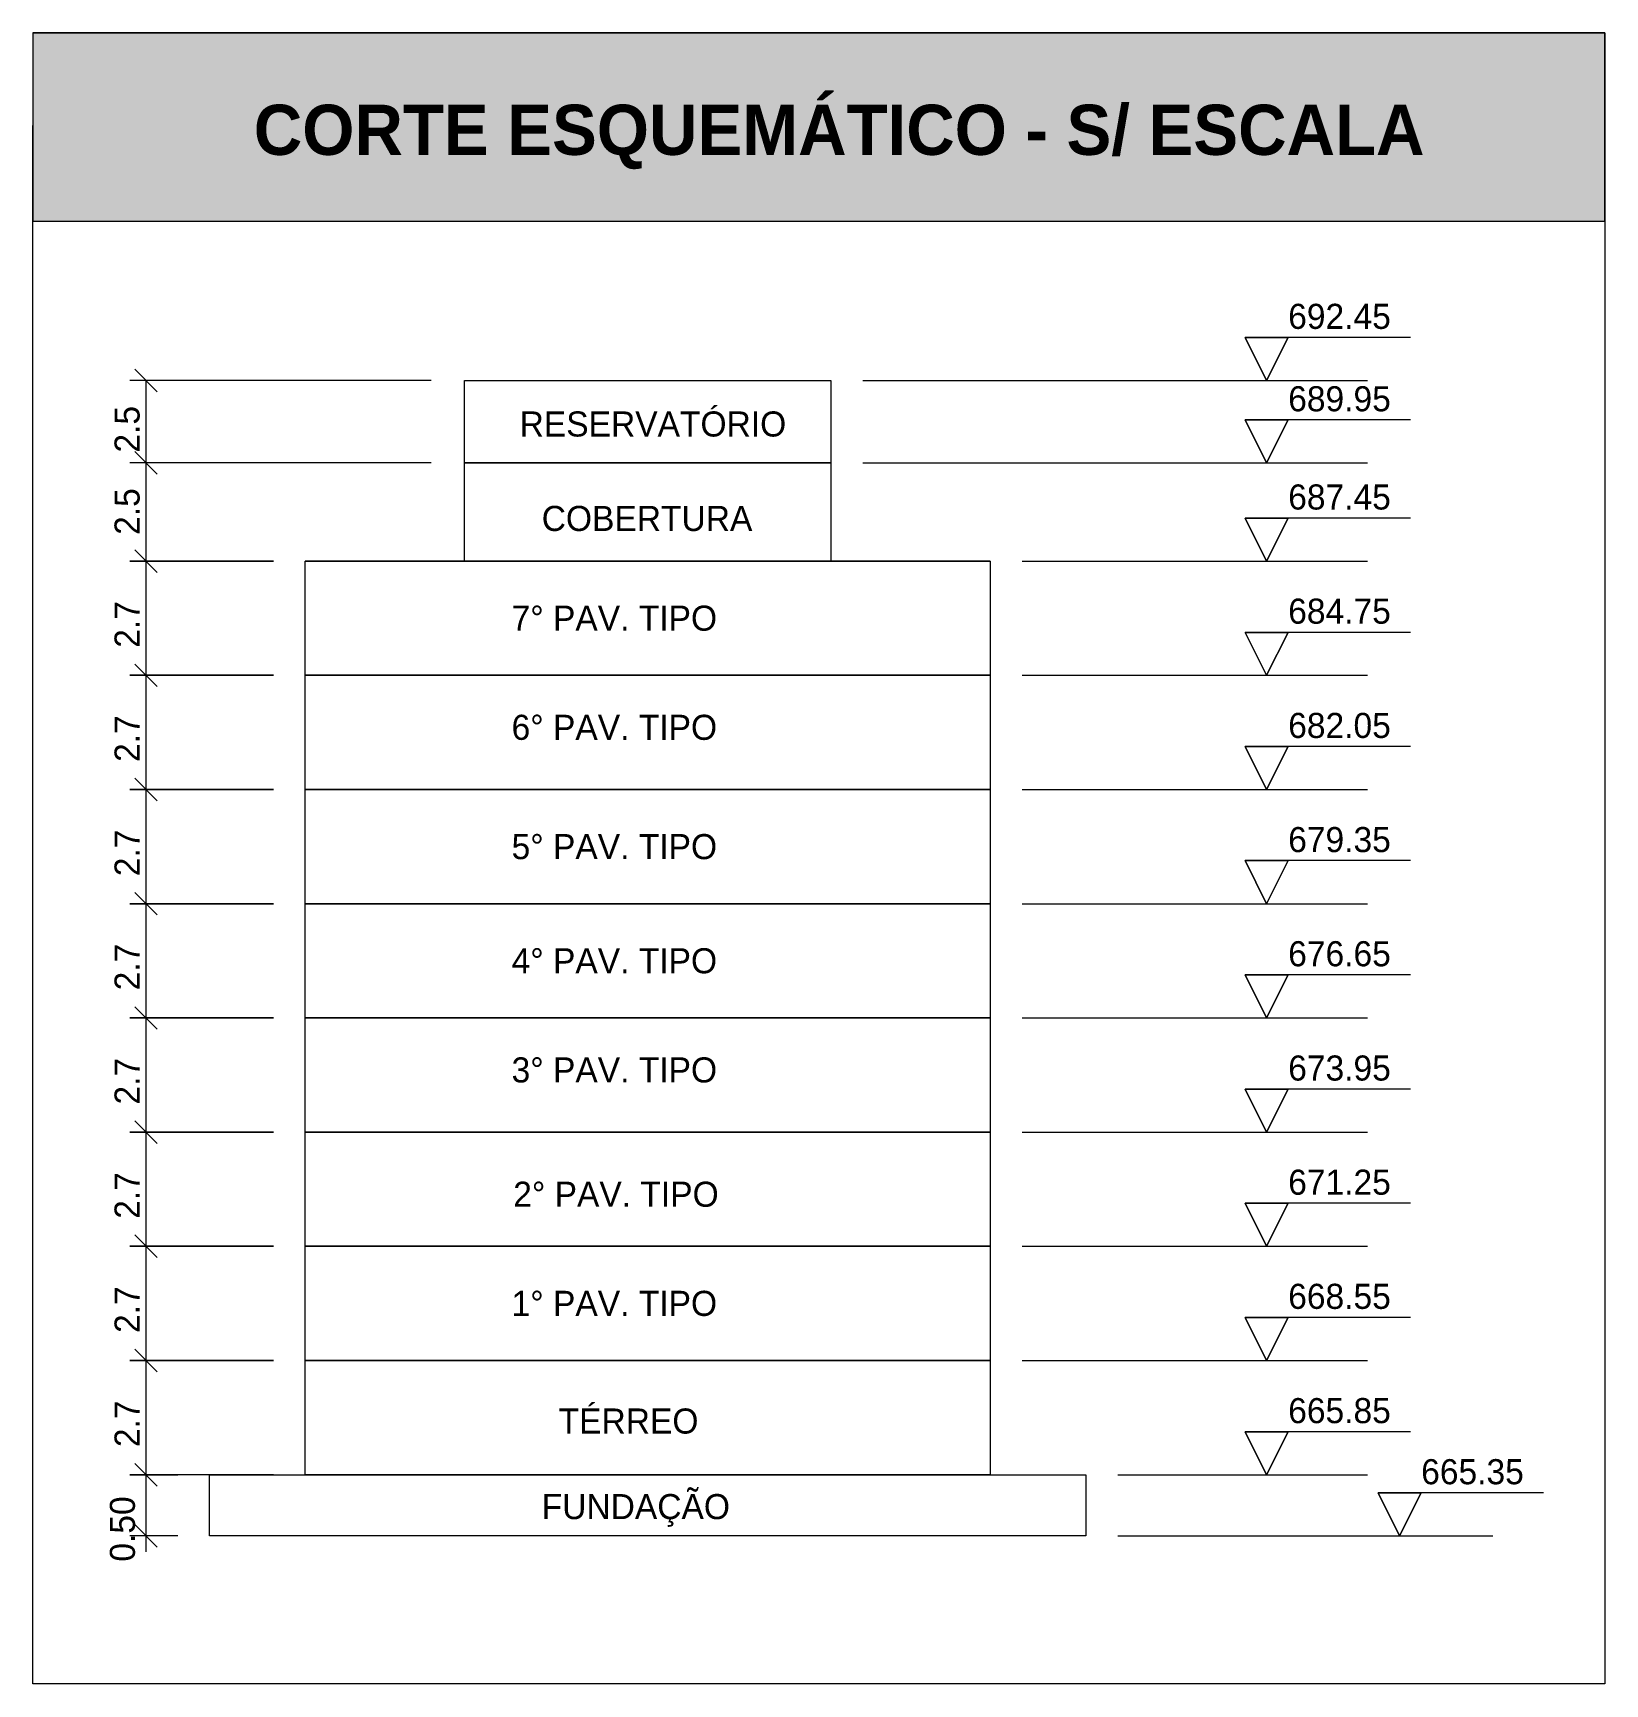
# Model space of a CAD drawing. Header units: centimetres. Extents: x 170 to 14001, y -2277 to 8860.
# Drawn here: x 3376 to 4629, y 7544 to 8860 of the extents above; entities that cross this region are included whole.
import ezdxf

# ---------------------------------------------------------------- set-up
doc = ezdxf.new("R2010")
doc.units = ezdxf.units.CM
doc.layers.add('A-DETL-GENF-3', color=9, linetype='Continuous', lineweight=9, true_color=0xc0c0c0)
for name, color, linetype, lineweight in [('A-DETL-THIN', 7, 'Continuous', 9), ('G-ANNO-TEXT', 7, 'Continuous', 9), ('G-ANNO-TEXT-2', 7, 'Continuous', 18)]:
    doc.layers.add(name, color=color, linetype=linetype, lineweight=lineweight)
doc.styles.add('Bahnschrift_1', font='', dxfattribs={"height": 20})
doc.styles.add('Bahnschrift_B_2', font='', dxfattribs={"height": 40})
doc.styles.get('Bahnschrift_1').set_extended_font_data('Bahnschrift')
doc.styles.get('Bahnschrift_B_2').set_extended_font_data('Bahnschrift', bold=True)

msp = doc.modelspace()

# ---------------------------------------------------------------- texts
at = {"layer": 'G-ANNO-TEXT', "char_height": 20, "attachment_point": 1, "style": 'Bahnschrift_1'}
for s, insert, width in [('692.45', (4376.1, 8644.1), 98.608), ('689.95', (4376.1, 8578.4), 98.608), ('RESERVATÓRIO', (3763.5, 8558.3), 243.713), ('687.45', (4376.1, 8500.1), 100.211), ('COBERTURA', (3781.1, 8483), 194.008), ('7° PAV. TIPO', (3757.1, 8403.5), 192.405), ('684.75', (4376.1, 8409.1), 100.211), ('682.05', (4376.1, 8318), 100.211), ('6° PAV. TIPO', (3757.1, 8316.5), 192.405), ('679.35', (4376.1, 8227), 97.806), ('5° PAV. TIPO', (3757.1, 8221.4), 193.207), ('676.65', (4376.1, 8136), 97.004), ('4° PAV. TIPO', (3757.1, 8130.4), 194.008), ('3° PAV. TIPO', (3757.1, 8043.4), 193.207), ('673.95', (4376.1, 8044.9), 97.806), ('671.25', (4376.1, 7953.9), 90.591), ('2° PAV. TIPO', (3758.4, 7944.3), 192.405), ('1° PAV. TIPO', (3757.1, 7857.3), 185.992), ('668.55', (4376.1, 7862.9), 99.409), ('TÉRREO', (3794.6, 7763.5), 125.865), ('665.85', (4376.1, 7771.8), 99.409), ('665.35', (4482.1, 7723.1), 98.608), ('FUNDAÇÃO', (3781.1, 7695.3), 177.173)]:
    msp.add_mtext(s, dxfattribs=dict(at, insert=insert, width=width))
at = {"layer": 'G-ANNO-TEXT', "char_height": 20, "attachment_point": 1, "rotation": 90, "style": 'Bahnschrift_1'}
for s, insert, width in [('2.5', (3440.6, 8525.5), 44.093), ('2.5', (3440.6, 8459.9), 44.093), ('2.7', (3440.6, 8369.9), 43.291), ('2.7', (3440.6, 8278.9), 43.291), ('2.7', (3440.6, 8187.8), 43.291), ('2.7', (3440.6, 8096.8), 43.291), ('2.7', (3440.6, 8005.8), 43.291), ('2.7', (3440.6, 7914.7), 43.291), ('2.7', (3440.6, 7823.7), 43.291), ('2.7', (3440.6, 7732.7), 43.291), ('0.50', (3436.9, 7641.4), 64.937)]:
    msp.add_mtext(s, dxfattribs=dict(at, insert=insert, width=width))
at = {"layer": 'G-ANNO-TEXT-2', "insert": (3551.6, 8802.8), "char_height": 40, "width": 1079.071, "attachment_point": 1, "style": 'Bahnschrift_B_2'}
msp.add_mtext('CORTE ESQUEMÁTICO - S/ ESCALA', dxfattribs=at)

# ---------------------------------------------------------------- hatches: boundary and pattern name
at = {"layer": 'A-DETL-GENF-3'}
msp.add_hatch(color=256, dxfattribs=at).paths.add_polyline_path([(4628.6, 8710), (4628.6, 8860), (3375.6, 8860), (3375.6, 8710)])

# ---------------------------------------------------------------- linework, layer by layer
at = {"layer": 'A-DETL-THIN'}
for p, q in [((4628.6, 8860), (3375.6, 8860)), ((3375.6, 8860), (3375.6, 8710)), ((3375.6, 8860), (4628.6, 8860)), ((4628.6, 8710), (4628.6, 8860)), ((4628.6, 8860), (4628.6, 7543.9)), ((3375.6, 7543.9), (3375.6, 8786.2)), ((3375.6, 8710), (4628.6, 8710)), ((3375.6, 8710), (4628.6, 8710)), ((4473.5, 8617.2), (4341.8, 8617.2)), ((4341.8, 8617.2), (4358.9, 8583)), ((4358.9, 8583), (4341.8, 8617.2)), ((4341.8, 8617.2), (4376.1, 8617.2)), ((4358.9, 8583), (4376.1, 8617.2)), ((4376.1, 8617.2), (4358.9, 8583)), ((3692.9, 8583), (3452.9, 8583)), ((3456.7, 8591.9), (3474.6, 8574)), ((3465.6, 8583), (3465.6, 8491.9)), ((3719.6, 8583), (4011.6, 8583)), ((3719.6, 8517.3), (3719.6, 8583)), ((4011.6, 8583), (4011.6, 8517.3)), ((4037, 8583), (4439.2, 8583)), ((4473.5, 8551.6), (4341.8, 8551.6)), ((4341.8, 8551.6), (4358.9, 8517.3)), ((4358.9, 8517.3), (4341.8, 8551.6)), ((4341.8, 8551.6), (4376.1, 8551.6)), ((4358.9, 8517.3), (4376.1, 8551.6)), ((4376.1, 8551.6), (4358.9, 8517.3)), ((3692.9, 8517.3), (3452.9, 8517.3)), ((3456.7, 8526.3), (3474.6, 8508.3)), ((3465.6, 8517.3), (3465.6, 8426.3)), ((4011.6, 8517.3), (3719.6, 8517.3)), ((3719.6, 8517.3), (4011.6, 8517.3)), ((3719.6, 8439), (3719.6, 8517.3)), ((4011.6, 8517.3), (4011.6, 8439)), ((4037, 8517.3), (4439.2, 8517.3)), ((4473.5, 8473.3), (4341.8, 8473.3)), ((4341.8, 8473.3), (4358.9, 8439)), ((4358.9, 8439), (4341.8, 8473.3)), ((4341.8, 8473.3), (4376.1, 8473.3)), ((4473.5, 8473.3), (4341.8, 8473.3)), ((4341.8, 8473.3), (4358.9, 8439)), ((4358.9, 8439), (4341.8, 8473.3)), ((4341.8, 8473.3), (4376.1, 8473.3)), ((4358.9, 8439), (4376.1, 8473.3)), ((4376.1, 8473.3), (4358.9, 8439)), ((4358.9, 8439), (4376.1, 8473.3)), ((4376.1, 8473.3), (4358.9, 8439)), ((3465.6, 8451.7), (3465.6, 8335.3)), ((3452.9, 8439), (3567.2, 8439)), ((3567.2, 8439), (3452.9, 8439)), ((3474.6, 8430), (3456.7, 8448)), ((3456.7, 8448), (3474.6, 8430)), ((3592.6, 8439), (4138.6, 8439)), ((3592.6, 8348), (3592.6, 8439)), ((4138.6, 8439), (3592.6, 8439)), ((4138.6, 8439), (4138.6, 8348)), ((4164, 8439), (4439.2, 8439)), ((4473.5, 8382.2), (4341.8, 8382.2)), ((4341.8, 8382.2), (4358.9, 8348)), ((4358.9, 8348), (4341.8, 8382.2)), ((4341.8, 8382.2), (4376.1, 8382.2)), ((4358.9, 8348), (4376.1, 8382.2)), ((4376.1, 8382.2), (4358.9, 8348)), ((3465.6, 8360.7), (3465.6, 8244.2)), ((3452.9, 8348), (3567.2, 8348)), ((3567.2, 8348), (3452.9, 8348)), ((3474.6, 8339), (3456.7, 8356.9)), ((3456.7, 8356.9), (3474.6, 8339)), ((3592.6, 8348), (4138.6, 8348)), ((3592.6, 8256.9), (3592.6, 8348)), ((4138.6, 8348), (3592.6, 8348)), ((4138.6, 8348), (4138.6, 8256.9)), ((4164, 8348), (4439.2, 8348)), ((4473.5, 8291.2), (4341.8, 8291.2)), ((4341.8, 8291.2), (4358.9, 8256.9)), ((4358.9, 8256.9), (4341.8, 8291.2)), ((4341.8, 8291.2), (4376.1, 8291.2)), ((4358.9, 8256.9), (4376.1, 8291.2)), ((4376.1, 8291.2), (4358.9, 8256.9)), ((3474.6, 8247.9), (3456.7, 8265.9)), ((3456.7, 8265.9), (3474.6, 8247.9)), ((3465.6, 8269.6), (3465.6, 8153.2)), ((3452.9, 8256.9), (3567.2, 8256.9)), ((3567.2, 8256.9), (3452.9, 8256.9)), ((3592.6, 8256.9), (4138.6, 8256.9)), ((3592.6, 8165.9), (3592.6, 8256.9)), ((4138.6, 8256.9), (3592.6, 8256.9)), ((4138.6, 8256.9), (4138.6, 8165.9)), ((4164, 8256.9), (4439.2, 8256.9)), ((4473.5, 8200.2), (4341.8, 8200.2)), ((4341.8, 8200.2), (4358.9, 8165.9)), ((4358.9, 8165.9), (4341.8, 8200.2)), ((4341.8, 8200.2), (4376.1, 8200.2)), ((4358.9, 8165.9), (4376.1, 8200.2)), ((4376.1, 8200.2), (4358.9, 8165.9)), ((3474.6, 8156.9), (3456.7, 8174.9)), ((3456.7, 8174.9), (3474.6, 8156.9)), ((3465.6, 8178.6), (3465.6, 8062.2)), ((3452.9, 8165.9), (3567.2, 8165.9)), ((3567.2, 8165.9), (3452.9, 8165.9)), ((3592.6, 8165.9), (4138.6, 8165.9)), ((3592.6, 8074.9), (3592.6, 8165.9)), ((4138.6, 8165.9), (3592.6, 8165.9)), ((4138.6, 8165.9), (4138.6, 8074.9)), ((4164, 8165.9), (4439.2, 8165.9)), ((4473.5, 8109.1), (4341.8, 8109.1)), ((4341.8, 8109.1), (4358.9, 8074.9)), ((4358.9, 8074.9), (4341.8, 8109.1)), ((4341.8, 8109.1), (4376.1, 8109.1)), ((4358.9, 8074.9), (4376.1, 8109.1)), ((4376.1, 8109.1), (4358.9, 8074.9)), ((3474.6, 8065.9), (3456.7, 8083.8)), ((3456.7, 8083.8), (3474.6, 8065.9)), ((3465.6, 8087.6), (3465.6, 7971.1)), ((3452.9, 8074.9), (3567.2, 8074.9)), ((3567.2, 8074.9), (3452.9, 8074.9)), ((3592.6, 8074.9), (4138.6, 8074.9)), ((3592.6, 7983.8), (3592.6, 8074.9)), ((4138.6, 8074.9), (3592.6, 8074.9)), ((4138.6, 8074.9), (4138.6, 7983.8)), ((4164, 8074.9), (4439.2, 8074.9)), ((4473.5, 8018.1), (4341.8, 8018.1)), ((4341.8, 8018.1), (4358.9, 7983.8)), ((4358.9, 7983.8), (4341.8, 8018.1)), ((4341.8, 8018.1), (4376.1, 8018.1)), ((4358.9, 7983.8), (4376.1, 8018.1)), ((4376.1, 8018.1), (4358.9, 7983.8)), ((3474.6, 7974.8), (3456.7, 7992.8)), ((3456.7, 7992.8), (3474.6, 7974.8)), ((3465.6, 7996.5), (3465.6, 7880.1)), ((3452.9, 7983.8), (3567.2, 7983.8)), ((3567.2, 7983.8), (3452.9, 7983.8)), ((3592.6, 7983.8), (4138.6, 7983.8)), ((3592.6, 7892.8), (3592.6, 7983.8)), ((4138.6, 7983.8), (3592.6, 7983.8)), ((4138.6, 7983.8), (4138.6, 7892.8)), ((4164, 7983.8), (4439.2, 7983.8)), ((4473.5, 7927.1), (4341.8, 7927.1)), ((4341.8, 7927.1), (4358.9, 7892.8)), ((4358.9, 7892.8), (4341.8, 7927.1)), ((4341.8, 7927.1), (4376.1, 7927.1)), ((4358.9, 7892.8), (4376.1, 7927.1)), ((4376.1, 7927.1), (4358.9, 7892.8)), ((3474.6, 7883.8), (3456.7, 7901.8)), ((3456.7, 7901.8), (3474.6, 7883.8)), ((3465.6, 7905.5), (3465.6, 7789.1)), ((3452.9, 7892.8), (3567.2, 7892.8)), ((3567.2, 7892.8), (3452.9, 7892.8)), ((3592.6, 7892.8), (4138.6, 7892.8)), ((3592.6, 7801.8), (3592.6, 7892.8)), ((4138.6, 7892.8), (3592.6, 7892.8)), ((4138.6, 7892.8), (4138.6, 7801.8)), ((4164, 7892.8), (4439.2, 7892.8)), ((4473.5, 7836), (4341.8, 7836)), ((4341.8, 7836), (4358.9, 7801.8)), ((4358.9, 7801.8), (4341.8, 7836)), ((4341.8, 7836), (4376.1, 7836)), ((4358.9, 7801.8), (4376.1, 7836)), ((4376.1, 7836), (4358.9, 7801.8)), ((3474.6, 7792.8), (3456.7, 7810.7)), ((3456.7, 7810.7), (3474.6, 7792.8)), ((3465.6, 7814.5), (3465.6, 7698)), ((3452.9, 7801.8), (3567.2, 7801.8)), ((3567.2, 7801.8), (3452.9, 7801.8)), ((4138.6, 7801.8), (3592.6, 7801.8)), ((3592.6, 7801.8), (4138.6, 7801.8)), ((3592.6, 7710.7), (3592.6, 7801.8)), ((4138.6, 7801.8), (4138.6, 7710.7)), ((4164, 7801.8), (4439.2, 7801.8)), ((4473.5, 7745), (4341.8, 7745)), ((4341.8, 7745), (4358.9, 7710.7)), ((4358.9, 7710.7), (4341.8, 7745)), ((4341.8, 7745), (4376.1, 7745)), ((4358.9, 7710.7), (4376.1, 7745)), ((4376.1, 7745), (4358.9, 7710.7)), ((3474.6, 7701.7), (3456.7, 7719.7)), ((3456.7, 7719.7), (3474.6, 7701.7)), ((3465.6, 7723.4), (3465.6, 7649.3)), ((3567.2, 7710.7), (3452.9, 7710.7)), ((3452.9, 7710.7), (3491, 7710.7)), ((3516.4, 7710.7), (4214.8, 7710.7)), ((3516.4, 7662), (3516.4, 7710.7)), ((4138.6, 7710.7), (3592.6, 7710.7)), ((4214.8, 7710.7), (4214.8, 7662)), ((4240.2, 7710.7), (4439.2, 7710.7)), ((4579.5, 7696.3), (4447.8, 7696.3)), ((4447.8, 7696.3), (4464.9, 7662)), ((4464.9, 7662), (4447.8, 7696.3)), ((4447.8, 7696.3), (4482.1, 7696.3)), ((4464.9, 7662), (4482.1, 7696.3)), ((4482.1, 7696.3), (4464.9, 7662)), ((3491, 7662), (3452.9, 7662)), ((3456.7, 7670.9), (3474.6, 7653)), ((4214.8, 7662), (3516.4, 7662)), ((4240.2, 7662), (4539.3, 7662)), ((4628.6, 7543.9), (3375.6, 7543.9))]:
    msp.add_line(p, q, dxfattribs=at)

msp.set_redraw_order([(e.dxf.handle, doc.entitydb.next_handle()) for e in msp.query("TEXT MTEXT ATTDEF DIMENSION ARC_DIMENSION")])  # texts and dimensions are drawn at this point

doc.saveas('drawing.dxf')
